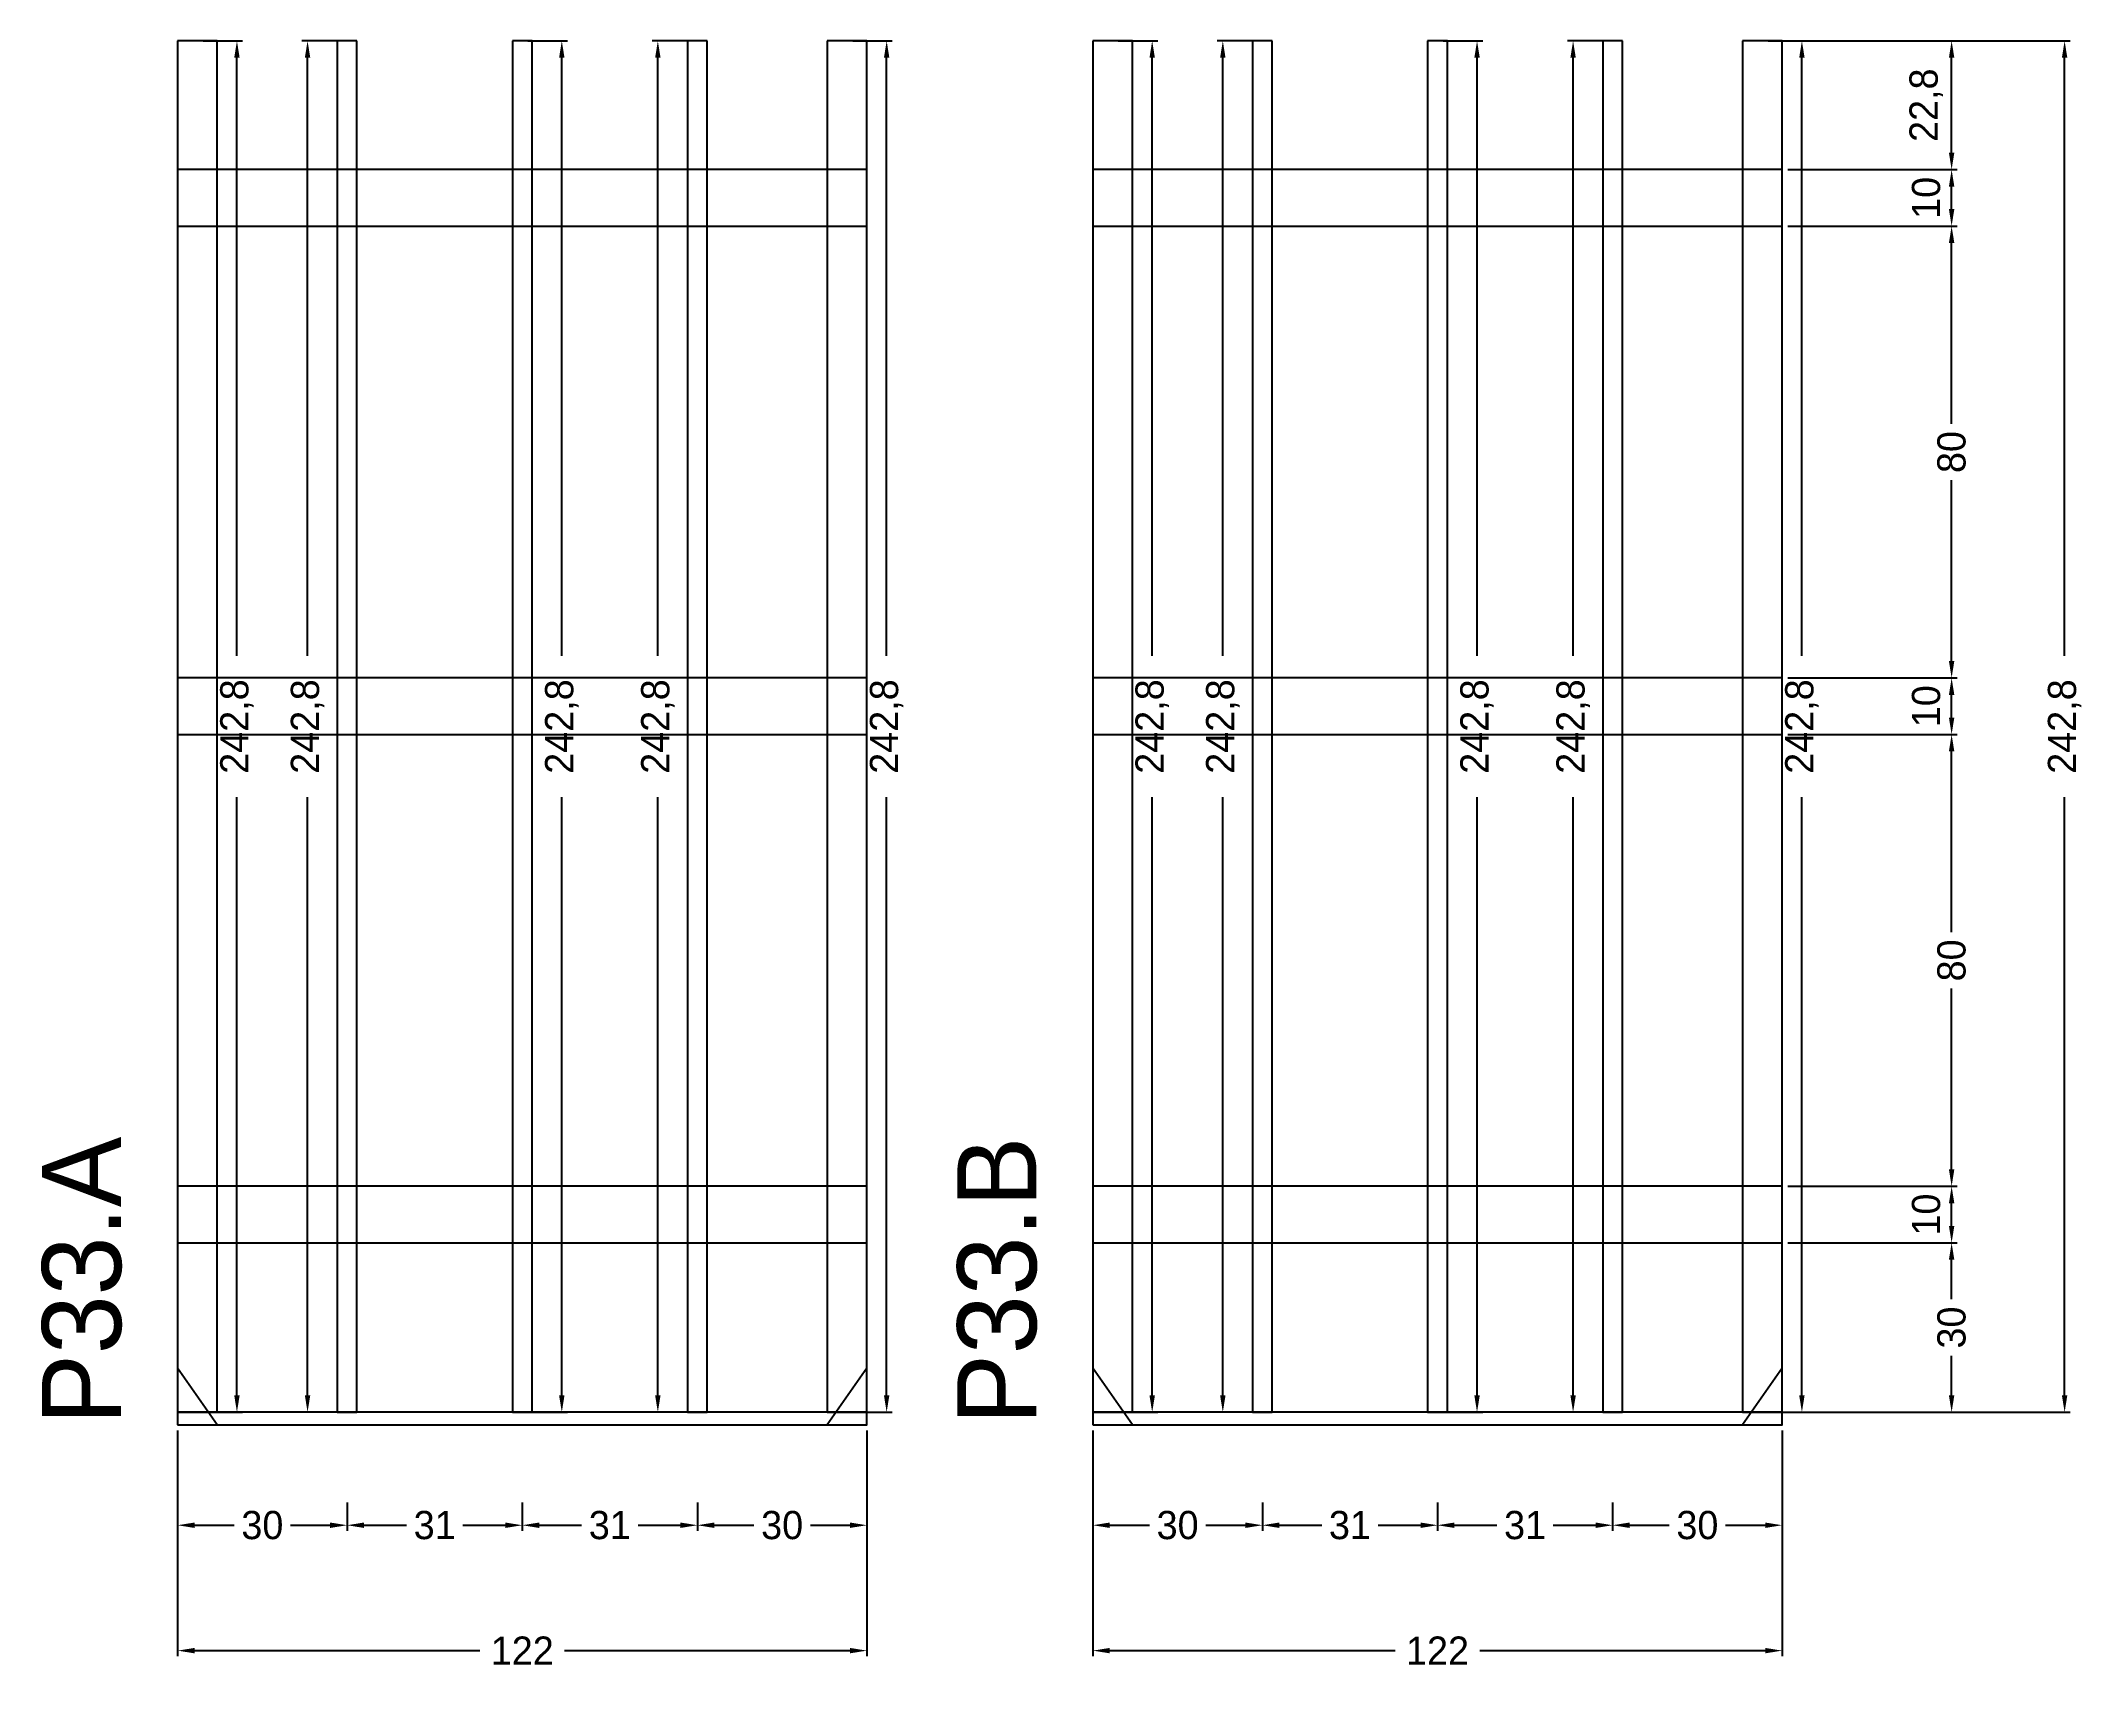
# Model space of a CAD drawing. Header units: centimetres. Extents: x -8500 to 4337, y -490 to 295.
# Drawn here: x 3975.8 to 4337.3, y -43.3 to 245 of the extents above; entities that cross this region are included whole.
import ezdxf

# ---------------------------------------------------------------- set-up
doc = ezdxf.new("R2010")
doc.units = ezdxf.units.CM
for name, color, linetype in [('COTA', 241, 'Continuous'), ('NOMENCLATURA', 7, 'Continuous'), ('SARR_2.2x10', 60, 'Continuous'), ('SARR_2.2x7', 40, 'Continuous'), ('SARR_3.5x7', 81, 'Continuous')]:
    doc.layers.add(name, color=color, linetype=linetype)
doc.dimstyles.new('PAINEL-NOVA', dxfattribs={"dimtxt": 5, "dimasz": 3, "dimexe": 1, "dimexo": 1, "dimgap": 1, "dimtad": 1, "dimcen": 2.5, "dimazin": 3, "dimtfac": 1, "dimtmove": 0, "dimatfit": 3})

msp = doc.modelspace()

# ---------------------------------------------------------------- texts
at = {"layer": 'NOMENCLATURA'}
for s, p in [('P33.A', (3990, 0)), ('P33.B', (4152, 0))]:
    msp.add_text(s, height=14, rotation=90, dxfattribs=at).set_placement(p)

# ---------------------------------------------------------------- blocks, each defined once
blk = doc.blocks.new('_CLOSEDFILLED')
at = {"color": 0, "linetype": 'BYBLOCK'}
blk.add_solid([(-1, 0.16), (0, 0), (-1, -0.16)], dxfattribs=at)
blk = doc.blocks.new('*D47')
for p, q in [((4004.5, 245), (4011.5, 245)), ((4010.5, 136.1), (4010.5, 242)), ((4010.5, 5.2), (4010.5, 111.1)), ((4004.5, 2.2), (4011.5, 2.2))]:
    blk.add_line(p, q)
at = {"layer": 'Defpoints'}
for p in [(4003.5, 245), (4003.5, 2.2), (4010.5, 2.2)]:
    blk.add_point(p, dxfattribs=at)
at = {"layer": 'COTA', "xscale": 3, "yscale": 3}
for p, rotation in [((4010.5, 245), 90), ((4010.5, 2.2), 270)]:
    blk.add_blockref('_CLOSEDFILLED', p, dxfattribs=dict(at, rotation=rotation))
at = {"layer": 'COTA', "insert": (4010.5, 123.6), "char_height": 5, "attachment_point": 5, "rotation": 90}
blk.add_mtext('242,8', dxfattribs=at)
blk = doc.blocks.new('*D48')
for p, q in [((4029, 245), (4022, 245)), ((4023, 136.1), (4023, 242)), ((4023, 5.2), (4023, 111.1)), ((4029, 2.2), (4022, 2.2))]:
    blk.add_line(p, q)
at = {"layer": 'Defpoints'}
for p in [(4030, 245), (4023, 2.2), (4030, 2.2)]:
    blk.add_point(p, dxfattribs=at)
at = {"layer": 'COTA', "xscale": 3, "yscale": 3}
for p, rotation in [((4023, 245), 90), ((4023, 2.2), 270)]:
    blk.add_blockref('_CLOSEDFILLED', p, dxfattribs=dict(at, rotation=rotation))
at = {"layer": 'COTA', "insert": (4023, 123.6), "char_height": 5, "attachment_point": 5, "rotation": 90}
blk.add_mtext('242,8', dxfattribs=at)
blk = doc.blocks.new('*D49')
for p, q in [((4062, 245), (4069, 245)), ((4068, 136.1), (4068, 242)), ((4068, 5.2), (4068, 111.1)), ((4062, 2.2), (4069, 2.2))]:
    blk.add_line(p, q)
at = {"layer": 'Defpoints'}
for p in [(4061, 245), (4061, 2.2), (4068, 2.2)]:
    blk.add_point(p, dxfattribs=at)
at = {"layer": 'COTA', "xscale": 3, "yscale": 3}
for p, rotation in [((4068, 245), 90), ((4068, 2.2), 270)]:
    blk.add_blockref('_CLOSEDFILLED', p, dxfattribs=dict(at, rotation=rotation))
at = {"layer": 'COTA', "insert": (4068, 123.6), "char_height": 5, "attachment_point": 5, "rotation": 90}
blk.add_mtext('242,8', dxfattribs=at)
blk = doc.blocks.new('*D50')
for p, q in [((4091, 245), (4084, 245)), ((4085, 136.1), (4085, 242)), ((4085, 5.2), (4085, 111.1)), ((4091, 2.2), (4084, 2.2))]:
    blk.add_line(p, q)
at = {"layer": 'Defpoints'}
for p in [(4092, 245), (4085, 2.2), (4092, 2.2)]:
    blk.add_point(p, dxfattribs=at)
at = {"layer": 'COTA', "xscale": 3, "yscale": 3}
for p, rotation in [((4085, 245), 90), ((4085, 2.2), 270)]:
    blk.add_blockref('_CLOSEDFILLED', p, dxfattribs=dict(at, rotation=rotation))
at = {"layer": 'COTA', "insert": (4085, 123.6), "char_height": 5, "attachment_point": 5, "rotation": 90}
blk.add_mtext('242,8', dxfattribs=at)
blk = doc.blocks.new('*D51')
for p, q in [((4119.5, 245), (4126.5, 245)), ((4125.5, 136.1), (4125.5, 242)), ((4125.5, 5.2), (4125.5, 111.1)), ((4119.5, 2.2), (4126.5, 2.2))]:
    blk.add_line(p, q)
at = {"layer": 'Defpoints'}
for p in [(4118.5, 245), (4118.5, 2.2), (4125.5, 2.2)]:
    blk.add_point(p, dxfattribs=at)
at = {"layer": 'COTA', "xscale": 3, "yscale": 3}
for p, rotation in [((4125.5, 245), 90), ((4125.5, 2.2), 270)]:
    blk.add_blockref('_CLOSEDFILLED', p, dxfattribs=dict(at, rotation=rotation))
at = {"layer": 'COTA', "insert": (4125.5, 123.6), "char_height": 5, "attachment_point": 5, "rotation": 90}
blk.add_mtext('242,8', dxfattribs=at)
blk = doc.blocks.new('*D52')
for p, q in [((4000, -13.8), (4000, -18.8)), ((4030, -13.8), (4030, -18.8)), ((4003, -17.8), (4010, -17.8)), ((4020, -17.8), (4027, -17.8))]:
    blk.add_line(p, q)
at = {"layer": 'Defpoints'}
for p in [(4000, -12.8), (4030, -12.8), (4000, -17.8)]:
    blk.add_point(p, dxfattribs=at)
at = {"layer": 'COTA', "xscale": 3, "yscale": 3, "rotation": 180}
blk.add_blockref('_CLOSEDFILLED', (4000, -17.8), dxfattribs=at)
at = {"layer": 'COTA', "xscale": 3, "yscale": 3}
blk.add_blockref('_CLOSEDFILLED', (4030, -17.8), dxfattribs=at)
at = {"layer": 'COTA', "insert": (4015, -17.8), "char_height": 5, "attachment_point": 5}
blk.add_mtext('30', dxfattribs=at)
blk = doc.blocks.new('*D53')
for p, q in [((4030, -13.8), (4030, -18.8)), ((4061, -13.8), (4061, -18.8)), ((4033, -17.8), (4040.5, -17.8)), ((4050.5, -17.8), (4058, -17.8))]:
    blk.add_line(p, q)
at = {"layer": 'Defpoints'}
for p in [(4030, -12.8), (4061, -12.8), (4030, -17.8)]:
    blk.add_point(p, dxfattribs=at)
at = {"layer": 'COTA', "xscale": 3, "yscale": 3, "rotation": 180}
blk.add_blockref('_CLOSEDFILLED', (4030, -17.8), dxfattribs=at)
at = {"layer": 'COTA', "xscale": 3, "yscale": 3}
blk.add_blockref('_CLOSEDFILLED', (4061, -17.8), dxfattribs=at)
at = {"layer": 'COTA', "insert": (4045.5, -17.8), "char_height": 5, "attachment_point": 5}
blk.add_mtext('31', dxfattribs=at)
blk = doc.blocks.new('*D54')
for p, q in [((4061, -13.8), (4061, -18.8)), ((4092, -13.8), (4092, -18.8)), ((4064, -17.8), (4071.5, -17.8)), ((4081.5, -17.8), (4089, -17.8))]:
    blk.add_line(p, q)
at = {"layer": 'Defpoints'}
for p in [(4061, -12.8), (4092, -12.8), (4061, -17.8)]:
    blk.add_point(p, dxfattribs=at)
at = {"layer": 'COTA', "xscale": 3, "yscale": 3, "rotation": 180}
blk.add_blockref('_CLOSEDFILLED', (4061, -17.8), dxfattribs=at)
at = {"layer": 'COTA', "xscale": 3, "yscale": 3}
blk.add_blockref('_CLOSEDFILLED', (4092, -17.8), dxfattribs=at)
at = {"layer": 'COTA', "insert": (4076.5, -17.8), "char_height": 5, "attachment_point": 5}
blk.add_mtext('31', dxfattribs=at)
blk = doc.blocks.new('*D55')
for p, q in [((4092, -13.8), (4092, -18.8)), ((4122, -13.8), (4122, -18.8)), ((4095, -17.8), (4102, -17.8)), ((4112, -17.8), (4119, -17.8))]:
    blk.add_line(p, q)
at = {"layer": 'Defpoints'}
for p in [(4092, -12.8), (4122, -12.8), (4092, -17.8)]:
    blk.add_point(p, dxfattribs=at)
at = {"layer": 'COTA', "xscale": 3, "yscale": 3, "rotation": 180}
blk.add_blockref('_CLOSEDFILLED', (4092, -17.8), dxfattribs=at)
at = {"layer": 'COTA', "xscale": 3, "yscale": 3}
blk.add_blockref('_CLOSEDFILLED', (4122, -17.8), dxfattribs=at)
at = {"layer": 'COTA', "insert": (4107, -17.8), "char_height": 5, "attachment_point": 5}
blk.add_mtext('30', dxfattribs=at)
blk = doc.blocks.new('*D56')
for p, q in [((4000, -1), (4000, -41)), ((4122, -1), (4122, -41)), ((4003, -40), (4053.5, -40)), ((4068.5, -40), (4119, -40))]:
    blk.add_line(p, q)
at = {"layer": 'Defpoints'}
for p in [(4000, 0), (4122, 0), (4000, -40)]:
    blk.add_point(p, dxfattribs=at)
at = {"layer": 'COTA', "xscale": 3, "yscale": 3, "rotation": 180}
blk.add_blockref('_CLOSEDFILLED', (4000, -40), dxfattribs=at)
at = {"layer": 'COTA', "xscale": 3, "yscale": 3}
blk.add_blockref('_CLOSEDFILLED', (4122, -40), dxfattribs=at)
at = {"layer": 'COTA', "insert": (4061, -40), "char_height": 5, "attachment_point": 5}
blk.add_mtext('122', dxfattribs=at)
blk = doc.blocks.new('GRA-E')
at = {"layer": 'SARR_2.2x7'}
blk.add_lwpolyline([(0, 0), (7, 0), (0, 10)], close=True, dxfattribs=at)
blk = doc.blocks.new('GRA-D')
at = {"layer": 'SARR_2.2x7'}
blk.add_lwpolyline([(0, 0), (7, 0), (7, 10)], close=True, dxfattribs=at)
blk = doc.blocks.new('*D57')
for p, q in [((4166.5, 245), (4173.5, 245)), ((4172.5, 136.1), (4172.5, 242)), ((4172.5, 5.2), (4172.5, 111.1)), ((4166.5, 2.2), (4173.5, 2.2))]:
    blk.add_line(p, q)
at = {"layer": 'Defpoints'}
for p in [(4165.5, 245), (4165.5, 2.2), (4172.5, 2.2)]:
    blk.add_point(p, dxfattribs=at)
at = {"layer": 'COTA', "xscale": 3, "yscale": 3}
for p, rotation in [((4172.5, 245), 90), ((4172.5, 2.2), 270)]:
    blk.add_blockref('_CLOSEDFILLED', p, dxfattribs=dict(at, rotation=rotation))
at = {"layer": 'COTA', "insert": (4172.5, 123.6), "char_height": 5, "attachment_point": 5, "rotation": 90}
blk.add_mtext('242,8', dxfattribs=at)
blk = doc.blocks.new('*D58')
for p, q in [((4191, 245), (4184, 245)), ((4185, 136.1), (4185, 242)), ((4185, 5.2), (4185, 111.1)), ((4191, 2.2), (4184, 2.2))]:
    blk.add_line(p, q)
at = {"layer": 'Defpoints'}
for p in [(4192, 245), (4185, 2.2), (4192, 2.2)]:
    blk.add_point(p, dxfattribs=at)
at = {"layer": 'COTA', "xscale": 3, "yscale": 3}
for p, rotation in [((4185, 245), 90), ((4185, 2.2), 270)]:
    blk.add_blockref('_CLOSEDFILLED', p, dxfattribs=dict(at, rotation=rotation))
at = {"layer": 'COTA', "insert": (4185, 123.6), "char_height": 5, "attachment_point": 5, "rotation": 90}
blk.add_mtext('242,8', dxfattribs=at)
blk = doc.blocks.new('*D59')
for p, q in [((4224, 245), (4231, 245)), ((4230, 136.1), (4230, 242)), ((4230, 5.2), (4230, 111.1)), ((4224, 2.2), (4231, 2.2))]:
    blk.add_line(p, q)
at = {"layer": 'Defpoints'}
for p in [(4223, 245), (4223, 2.2), (4230, 2.2)]:
    blk.add_point(p, dxfattribs=at)
at = {"layer": 'COTA', "xscale": 3, "yscale": 3}
for p, rotation in [((4230, 245), 90), ((4230, 2.2), 270)]:
    blk.add_blockref('_CLOSEDFILLED', p, dxfattribs=dict(at, rotation=rotation))
at = {"layer": 'COTA', "insert": (4230, 123.6), "char_height": 5, "attachment_point": 5, "rotation": 90}
blk.add_mtext('242,8', dxfattribs=at)
blk = doc.blocks.new('*D60')
for p, q in [((4253, 245), (4246, 245)), ((4247, 136.1), (4247, 242)), ((4247, 5.2), (4247, 111.1)), ((4253, 2.2), (4246, 2.2))]:
    blk.add_line(p, q)
at = {"layer": 'Defpoints'}
for p in [(4254, 245), (4247, 2.2), (4254, 2.2)]:
    blk.add_point(p, dxfattribs=at)
at = {"layer": 'COTA', "xscale": 3, "yscale": 3}
for p, rotation in [((4247, 245), 90), ((4247, 2.2), 270)]:
    blk.add_blockref('_CLOSEDFILLED', p, dxfattribs=dict(at, rotation=rotation))
at = {"layer": 'COTA', "insert": (4247, 123.6), "char_height": 5, "attachment_point": 5, "rotation": 90}
blk.add_mtext('242,8', dxfattribs=at)
blk = doc.blocks.new('*D61')
for p, q in [((4281.5, 245), (4288.5, 245)), ((4287.5, 136.1), (4287.5, 242)), ((4287.5, 5.2), (4287.5, 111.1)), ((4281.5, 2.2), (4288.5, 2.2))]:
    blk.add_line(p, q)
at = {"layer": 'Defpoints'}
for p in [(4280.5, 245), (4280.5, 2.2), (4287.5, 2.2)]:
    blk.add_point(p, dxfattribs=at)
at = {"layer": 'COTA', "xscale": 3, "yscale": 3}
for p, rotation in [((4287.5, 245), 90), ((4287.5, 2.2), 270)]:
    blk.add_blockref('_CLOSEDFILLED', p, dxfattribs=dict(at, rotation=rotation))
at = {"layer": 'COTA', "insert": (4287.5, 123.6), "char_height": 5, "attachment_point": 5, "rotation": 90}
blk.add_mtext('242,8', dxfattribs=at)
blk = doc.blocks.new('*D62')
for p, q in [((4162, -13.8), (4162, -18.8)), ((4192, -13.8), (4192, -18.8)), ((4165, -17.8), (4172, -17.8)), ((4182, -17.8), (4189, -17.8))]:
    blk.add_line(p, q)
at = {"layer": 'Defpoints'}
for p in [(4162, -12.8), (4192, -12.8), (4162, -17.8)]:
    blk.add_point(p, dxfattribs=at)
at = {"layer": 'COTA', "xscale": 3, "yscale": 3, "rotation": 180}
blk.add_blockref('_CLOSEDFILLED', (4162, -17.8), dxfattribs=at)
at = {"layer": 'COTA', "xscale": 3, "yscale": 3}
blk.add_blockref('_CLOSEDFILLED', (4192, -17.8), dxfattribs=at)
at = {"layer": 'COTA', "insert": (4177, -17.8), "char_height": 5, "attachment_point": 5}
blk.add_mtext('30', dxfattribs=at)
blk = doc.blocks.new('*D63')
for p, q in [((4192, -13.8), (4192, -18.8)), ((4223, -13.8), (4223, -18.8)), ((4195, -17.8), (4202.5, -17.8)), ((4212.5, -17.8), (4220, -17.8))]:
    blk.add_line(p, q)
at = {"layer": 'Defpoints'}
for p in [(4192, -12.8), (4223, -12.8), (4192, -17.8)]:
    blk.add_point(p, dxfattribs=at)
at = {"layer": 'COTA', "xscale": 3, "yscale": 3, "rotation": 180}
blk.add_blockref('_CLOSEDFILLED', (4192, -17.8), dxfattribs=at)
at = {"layer": 'COTA', "xscale": 3, "yscale": 3}
blk.add_blockref('_CLOSEDFILLED', (4223, -17.8), dxfattribs=at)
at = {"layer": 'COTA', "insert": (4207.5, -17.8), "char_height": 5, "attachment_point": 5}
blk.add_mtext('31', dxfattribs=at)
blk = doc.blocks.new('*D64')
for p, q in [((4223, -13.8), (4223, -18.8)), ((4254, -13.8), (4254, -18.8)), ((4226, -17.8), (4233.5, -17.8)), ((4243.5, -17.8), (4251, -17.8))]:
    blk.add_line(p, q)
at = {"layer": 'Defpoints'}
for p in [(4223, -12.8), (4254, -12.8), (4223, -17.8)]:
    blk.add_point(p, dxfattribs=at)
at = {"layer": 'COTA', "xscale": 3, "yscale": 3, "rotation": 180}
blk.add_blockref('_CLOSEDFILLED', (4223, -17.8), dxfattribs=at)
at = {"layer": 'COTA', "xscale": 3, "yscale": 3}
blk.add_blockref('_CLOSEDFILLED', (4254, -17.8), dxfattribs=at)
at = {"layer": 'COTA', "insert": (4238.5, -17.8), "char_height": 5, "attachment_point": 5}
blk.add_mtext('31', dxfattribs=at)
blk = doc.blocks.new('*D65')
for p, q in [((4254, -13.8), (4254, -18.8)), ((4284, -13.8), (4284, -18.8)), ((4257, -17.8), (4264, -17.8)), ((4274, -17.8), (4281, -17.8))]:
    blk.add_line(p, q)
at = {"layer": 'Defpoints'}
for p in [(4254, -12.8), (4284, -12.8), (4254, -17.8)]:
    blk.add_point(p, dxfattribs=at)
at = {"layer": 'COTA', "xscale": 3, "yscale": 3, "rotation": 180}
blk.add_blockref('_CLOSEDFILLED', (4254, -17.8), dxfattribs=at)
at = {"layer": 'COTA', "xscale": 3, "yscale": 3}
blk.add_blockref('_CLOSEDFILLED', (4284, -17.8), dxfattribs=at)
at = {"layer": 'COTA', "insert": (4269, -17.8), "char_height": 5, "attachment_point": 5}
blk.add_mtext('30', dxfattribs=at)
blk = doc.blocks.new('*D66')
for p, q in [((4162, -1), (4162, -41)), ((4284, -1), (4284, -41)), ((4165, -40), (4215.5, -40)), ((4230.5, -40), (4281, -40))]:
    blk.add_line(p, q)
at = {"layer": 'Defpoints'}
for p in [(4162, 0), (4284, 0), (4162, -40)]:
    blk.add_point(p, dxfattribs=at)
at = {"layer": 'COTA', "xscale": 3, "yscale": 3, "rotation": 180}
blk.add_blockref('_CLOSEDFILLED', (4162, -40), dxfattribs=at)
at = {"layer": 'COTA', "xscale": 3, "yscale": 3}
blk.add_blockref('_CLOSEDFILLED', (4284, -40), dxfattribs=at)
at = {"layer": 'COTA', "insert": (4223, -40), "char_height": 5, "attachment_point": 5}
blk.add_mtext('122', dxfattribs=at)
blk = doc.blocks.new('*D67')
for p, q in [((4285, 245), (4335, 245)), ((4334, 136.1), (4334, 242)), ((4334, 5.2), (4334, 111.1)), ((4285, 2.2), (4335, 2.2))]:
    blk.add_line(p, q)
at = {"layer": 'Defpoints'}
for p in [(4284, 245), (4284, 2.2), (4334, 2.2)]:
    blk.add_point(p, dxfattribs=at)
at = {"layer": 'COTA', "xscale": 3, "yscale": 3}
for p, rotation in [((4334, 245), 90), ((4334, 2.2), 270)]:
    blk.add_blockref('_CLOSEDFILLED', p, dxfattribs=dict(at, rotation=rotation))
at = {"layer": 'COTA', "insert": (4334, 123.6), "char_height": 5, "attachment_point": 5, "rotation": 90}
blk.add_mtext('242,8', dxfattribs=at)
blk = doc.blocks.new('*D68')
for p, q in [((4285, 32.2), (4315, 32.2)), ((4314, 22.2), (4314, 29.2)), ((4314, 5.2), (4314, 12.2)), ((4285, 2.2), (4315, 2.2))]:
    blk.add_line(p, q)
at = {"layer": 'Defpoints'}
for p in [(4284, 32.2), (4284, 2.2), (4314, 2.2)]:
    blk.add_point(p, dxfattribs=at)
at = {"layer": 'COTA', "xscale": 3, "yscale": 3}
for p, rotation in [((4314, 32.2), 90), ((4314, 2.2), 270)]:
    blk.add_blockref('_CLOSEDFILLED', p, dxfattribs=dict(at, rotation=rotation))
at = {"layer": 'COTA', "insert": (4314, 17.2), "char_height": 5, "attachment_point": 5, "rotation": 90}
blk.add_mtext('30', dxfattribs=at)
blk = doc.blocks.new('*D69')
for p, q in [((4285, 42.2), (4315, 42.2)), ((4314, 35.2), (4314, 39.2)), ((4285, 32.2), (4315, 32.2))]:
    blk.add_line(p, q)
at = {"layer": 'Defpoints'}
for p in [(4284, 42.2), (4284, 32.2), (4314, 32.2)]:
    blk.add_point(p, dxfattribs=at)
at = {"layer": 'COTA', "xscale": 3, "yscale": 3}
for p, rotation in [((4314, 42.2), 90), ((4314, 32.2), 270)]:
    blk.add_blockref('_CLOSEDFILLED', p, dxfattribs=dict(at, rotation=rotation))
at = {"layer": 'COTA', "insert": (4309.5, 37.2), "char_height": 5, "attachment_point": 5, "rotation": 90}
blk.add_mtext('10', dxfattribs=at)
blk = doc.blocks.new('*D70')
for p, q in [((4285, 122.2), (4315, 122.2)), ((4314, 87.2), (4314, 119.2)), ((4314, 45.2), (4314, 77.2)), ((4285, 42.2), (4315, 42.2))]:
    blk.add_line(p, q)
at = {"layer": 'Defpoints'}
for p in [(4284, 122.2), (4284, 42.2), (4314, 42.2)]:
    blk.add_point(p, dxfattribs=at)
at = {"layer": 'COTA', "xscale": 3, "yscale": 3}
for p, rotation in [((4314, 122.2), 90), ((4314, 42.2), 270)]:
    blk.add_blockref('_CLOSEDFILLED', p, dxfattribs=dict(at, rotation=rotation))
at = {"layer": 'COTA', "insert": (4314, 82.2), "char_height": 5, "attachment_point": 5, "rotation": 90}
blk.add_mtext('80', dxfattribs=at)
blk = doc.blocks.new('*D72')
for p, q in [((4285, 212.2), (4315, 212.2)), ((4314, 177.2), (4314, 209.2)), ((4314, 135.2), (4314, 167.2)), ((4285, 132.2), (4315, 132.2))]:
    blk.add_line(p, q)
at = {"layer": 'Defpoints'}
for p in [(4284, 212.2), (4284, 132.2), (4314, 132.2)]:
    blk.add_point(p, dxfattribs=at)
at = {"layer": 'COTA', "xscale": 3, "yscale": 3}
for p, rotation in [((4314, 212.2), 90), ((4314, 132.2), 270)]:
    blk.add_blockref('_CLOSEDFILLED', p, dxfattribs=dict(at, rotation=rotation))
at = {"layer": 'COTA', "insert": (4314, 172.2), "char_height": 5, "attachment_point": 5, "rotation": 90}
blk.add_mtext('80', dxfattribs=at)
blk = doc.blocks.new('*D73')
for p, q in [((4285, 222.2), (4315, 222.2)), ((4314, 215.2), (4314, 219.2)), ((4285, 212.2), (4315, 212.2))]:
    blk.add_line(p, q)
at = {"layer": 'Defpoints'}
for p in [(4284, 222.2), (4284, 212.2), (4314, 212.2)]:
    blk.add_point(p, dxfattribs=at)
at = {"layer": 'COTA', "xscale": 3, "yscale": 3}
for p, rotation in [((4314, 222.2), 90), ((4314, 212.2), 270)]:
    blk.add_blockref('_CLOSEDFILLED', p, dxfattribs=dict(at, rotation=rotation))
at = {"layer": 'COTA', "insert": (4309.5, 217.2), "char_height": 5, "attachment_point": 5, "rotation": 90}
blk.add_mtext('10', dxfattribs=at)
blk = doc.blocks.new('*D74')
for p, q in [((4285, 245), (4315, 245)), ((4314, 225.2), (4314, 242)), ((4285, 222.2), (4315, 222.2))]:
    blk.add_line(p, q)
at = {"layer": 'Defpoints'}
for p in [(4284, 245), (4284, 222.2), (4314, 222.2)]:
    blk.add_point(p, dxfattribs=at)
at = {"layer": 'COTA', "xscale": 3, "yscale": 3}
for p, rotation in [((4314, 245), 90), ((4314, 222.2), 270)]:
    blk.add_blockref('_CLOSEDFILLED', p, dxfattribs=dict(at, rotation=rotation))
at = {"layer": 'COTA', "insert": (4309.5, 233.6), "char_height": 5, "attachment_point": 5, "rotation": 90}
blk.add_mtext('22,8', dxfattribs=at)

# ---------------------------------------------------------------- dimensions: what is measured, and where the dimension line sits
at = {"layer": 'COTA'}
for base, p1, p2, picture, middle in [((4010.5, 2.2), (4003.5, 2.2), (4003.5, 245), '*D47', (4010.5, 123.6)), ((4023, 2.2), (4030, 2.2), (4030, 245), '*D48', (4023, 123.6)), ((4068, 2.2), (4061, 2.2), (4061, 245), '*D49', (4068, 123.6)), ((4085, 2.2), (4092, 2.2), (4092, 245), '*D50', (4085, 123.6)), ((4125.5, 2.2), (4118.5, 2.2), (4118.5, 245), '*D51', (4125.5, 123.6)), ((4172.5, 2.2), (4165.5, 2.2), (4165.5, 245), '*D57', (4172.5, 123.6)), ((4185, 2.2), (4192, 2.2), (4192, 245), '*D58', (4185, 123.6)), ((4230, 2.2), (4223, 2.2), (4223, 245), '*D59', (4230, 123.6)), ((4247, 2.2), (4254, 2.2), (4254, 245), '*D60', (4247, 123.6)), ((4287.5, 2.2), (4280.5, 2.2), (4280.5, 245), '*D61', (4287.5, 123.6)), ((4334, 2.2), (4284, 2.2), (4284, 245), '*D67', (4334, 123.6)), ((4314, 222.2), (4284, 222.2), (4284, 245), '*D74', (4309.5, 233.6)), ((4314, 212.2), (4284, 212.2), (4284, 222.2), '*D73', (4309.5, 217.2)), ((4314, 132.2), (4284, 132.2), (4284, 212.2), '*D72', (4314, 172.2)), ((4314, 42.2), (4284, 42.2), (4284, 122.2), '*D70', (4314, 82.2)), ((4314, 32.2), (4284, 32.2), (4284, 42.2), '*D69', (4309.5, 37.2)), ((4314, 2.2), (4284, 2.2), (4284, 32.2), '*D68', (4314, 17.2))]:
    dim = msp.add_linear_dim(base=base, p1=p1, p2=p2, angle=90, dimstyle='PAINEL-NOVA', dxfattribs=at)
    dim.commit()
    dim.dimension.update_dxf_attribs({"geometry": picture, "text_midpoint": middle})
msp.add_linear_dim(base=(4314, 122.2), p1=(4284, 122.2), p2=(4284, 132.2), angle=90, dimstyle='PAINEL-NOVA', dxfattribs=at).render()
for base, p1, p2, picture, middle in [((4000, -40), (4000, 0), (4122, 0), '*D56', (4061, -40)), ((4162, -40), (4162, 0), (4284, 0), '*D66', (4223, -40)), ((4000, -17.8), (4000, -12.8), (4030, -12.8), '*D52', (4015, -17.8)), ((4030, -17.8), (4030, -12.8), (4061, -12.8), '*D53', (4045.5, -17.8)), ((4061, -17.8), (4061, -12.8), (4092, -12.8), '*D54', (4076.5, -17.8)), ((4092, -17.8), (4092, -12.8), (4122, -12.8), '*D55', (4107, -17.8)), ((4162, -17.8), (4162, -12.8), (4192, -12.8), '*D62', (4177, -17.8)), ((4192, -17.8), (4192, -12.8), (4223, -12.8), '*D63', (4207.5, -17.8)), ((4223, -17.8), (4223, -12.8), (4254, -12.8), '*D64', (4238.5, -17.8)), ((4254, -17.8), (4254, -12.8), (4284, -12.8), '*D65', (4269, -17.8))]:
    dim = msp.add_linear_dim(base=base, p1=p1, p2=p2, dimstyle='PAINEL-NOVA', dxfattribs=at)
    dim.commit()
    dim.dimension.update_dxf_attribs({"geometry": picture, "text_midpoint": middle})

# ---------------------------------------------------------------- linework, layer by layer
at = {"layer": 'SARR_2.2x10'}
for p, q in [((4122, 222.2), (4000, 222.2)), ((4000, 222.2), (4000, 212.2)), ((4122, 212.2), (4122, 222.2)), ((4284, 222.2), (4162, 222.2)), ((4162, 222.2), (4162, 212.2)), ((4284, 212.2), (4284, 222.2)), ((4000, 212.2), (4122, 212.2)), ((4162, 212.2), (4284, 212.2)), ((4122, 132.2), (4000, 132.2)), ((4000, 132.2), (4000, 122.2)), ((4122, 122.2), (4122, 132.2)), ((4284, 132.2), (4162, 132.2)), ((4162, 132.2), (4162, 122.2)), ((4284, 122.2), (4284, 132.2)), ((4000, 122.2), (4122, 122.2)), ((4162, 122.2), (4284, 122.2)), ((4122, 42.2), (4000, 42.2)), ((4000, 42.2), (4000, 32.2)), ((4122, 32.2), (4122, 42.2)), ((4284, 42.2), (4162, 42.2)), ((4162, 42.2), (4162, 32.2)), ((4284, 32.2), (4284, 42.2)), ((4000, 32.2), (4122, 32.2)), ((4162, 32.2), (4284, 32.2))]:
    msp.add_line(p, q, dxfattribs=at)
at = {"layer": 'SARR_2.2x7'}
for p, q in [((4007, 245), (4000, 245)), ((4000, 245), (4000, 2.2)), ((4007, 2.2), (4007, 245)), ((4122, 245), (4115, 245)), ((4115, 245), (4115, 2.2)), ((4122, 2.2), (4122, 245)), ((4169, 245), (4162, 245)), ((4162, 245), (4162, 2.2)), ((4169, 2.2), (4169, 245)), ((4284, 245), (4277, 245)), ((4277, 245), (4277, 2.2)), ((4284, 2.2), (4284, 245)), ((4122, 2.2), (4000, 2.2)), ((4000, 2.2), (4000, 0)), ((4000, 2.2), (4007, 2.2)), ((4000, 0), (4122, 0)), ((4115, 2.2), (4122, 2.2)), ((4122, 0), (4122, 2.2)), ((4284, 2.2), (4162, 2.2)), ((4162, 2.2), (4162, 0)), ((4162, 2.2), (4169, 2.2)), ((4162, 0), (4284, 0)), ((4277, 2.2), (4284, 2.2)), ((4284, 0), (4284, 2.2))]:
    msp.add_line(p, q, dxfattribs=at)
at = {"layer": 'SARR_3.5x7'}
for p, q in [((4031.75, 245), (4028.25, 245)), ((4028.25, 245), (4028.25, 2.2)), ((4031.75, 2.2), (4031.75, 245)), ((4062.75, 245), (4059.25, 245)), ((4059.25, 245), (4059.25, 2.2)), ((4062.75, 2.2), (4062.75, 245)), ((4093.75, 245), (4090.25, 245)), ((4090.25, 245), (4090.25, 2.2)), ((4093.75, 2.2), (4093.75, 245)), ((4193.75, 245), (4190.25, 245)), ((4190.25, 245), (4190.25, 2.2)), ((4193.75, 2.2), (4193.75, 245)), ((4224.75, 245), (4221.25, 245)), ((4221.25, 245), (4221.25, 2.2)), ((4224.75, 2.2), (4224.75, 245)), ((4255.75, 245), (4252.25, 245)), ((4252.25, 245), (4252.25, 2.2)), ((4255.75, 2.2), (4255.75, 245)), ((4028.25, 2.2), (4031.75, 2.2)), ((4059.25, 2.2), (4062.75, 2.2)), ((4090.25, 2.2), (4093.75, 2.2)), ((4190.25, 2.2), (4193.75, 2.2)), ((4221.25, 2.2), (4224.75, 2.2)), ((4252.25, 2.2), (4255.75, 2.2))]:
    msp.add_line(p, q, dxfattribs=at)

# ---------------------------------------------------------------- block references
at = {"layer": 'SARR_2.2x7'}
for name, p in [('GRA-E', (4000, 0)), ('GRA-D', (4115, 0)), ('GRA-E', (4162, 0)), ('GRA-D', (4277, 0))]:
    msp.add_blockref(name, p, dxfattribs=at)

msp.set_redraw_order([(e.dxf.handle, doc.entitydb.next_handle()) for e in msp.query("TEXT MTEXT ATTDEF DIMENSION ARC_DIMENSION")])  # texts and dimensions are drawn at this point

doc.saveas('drawing.dxf')
